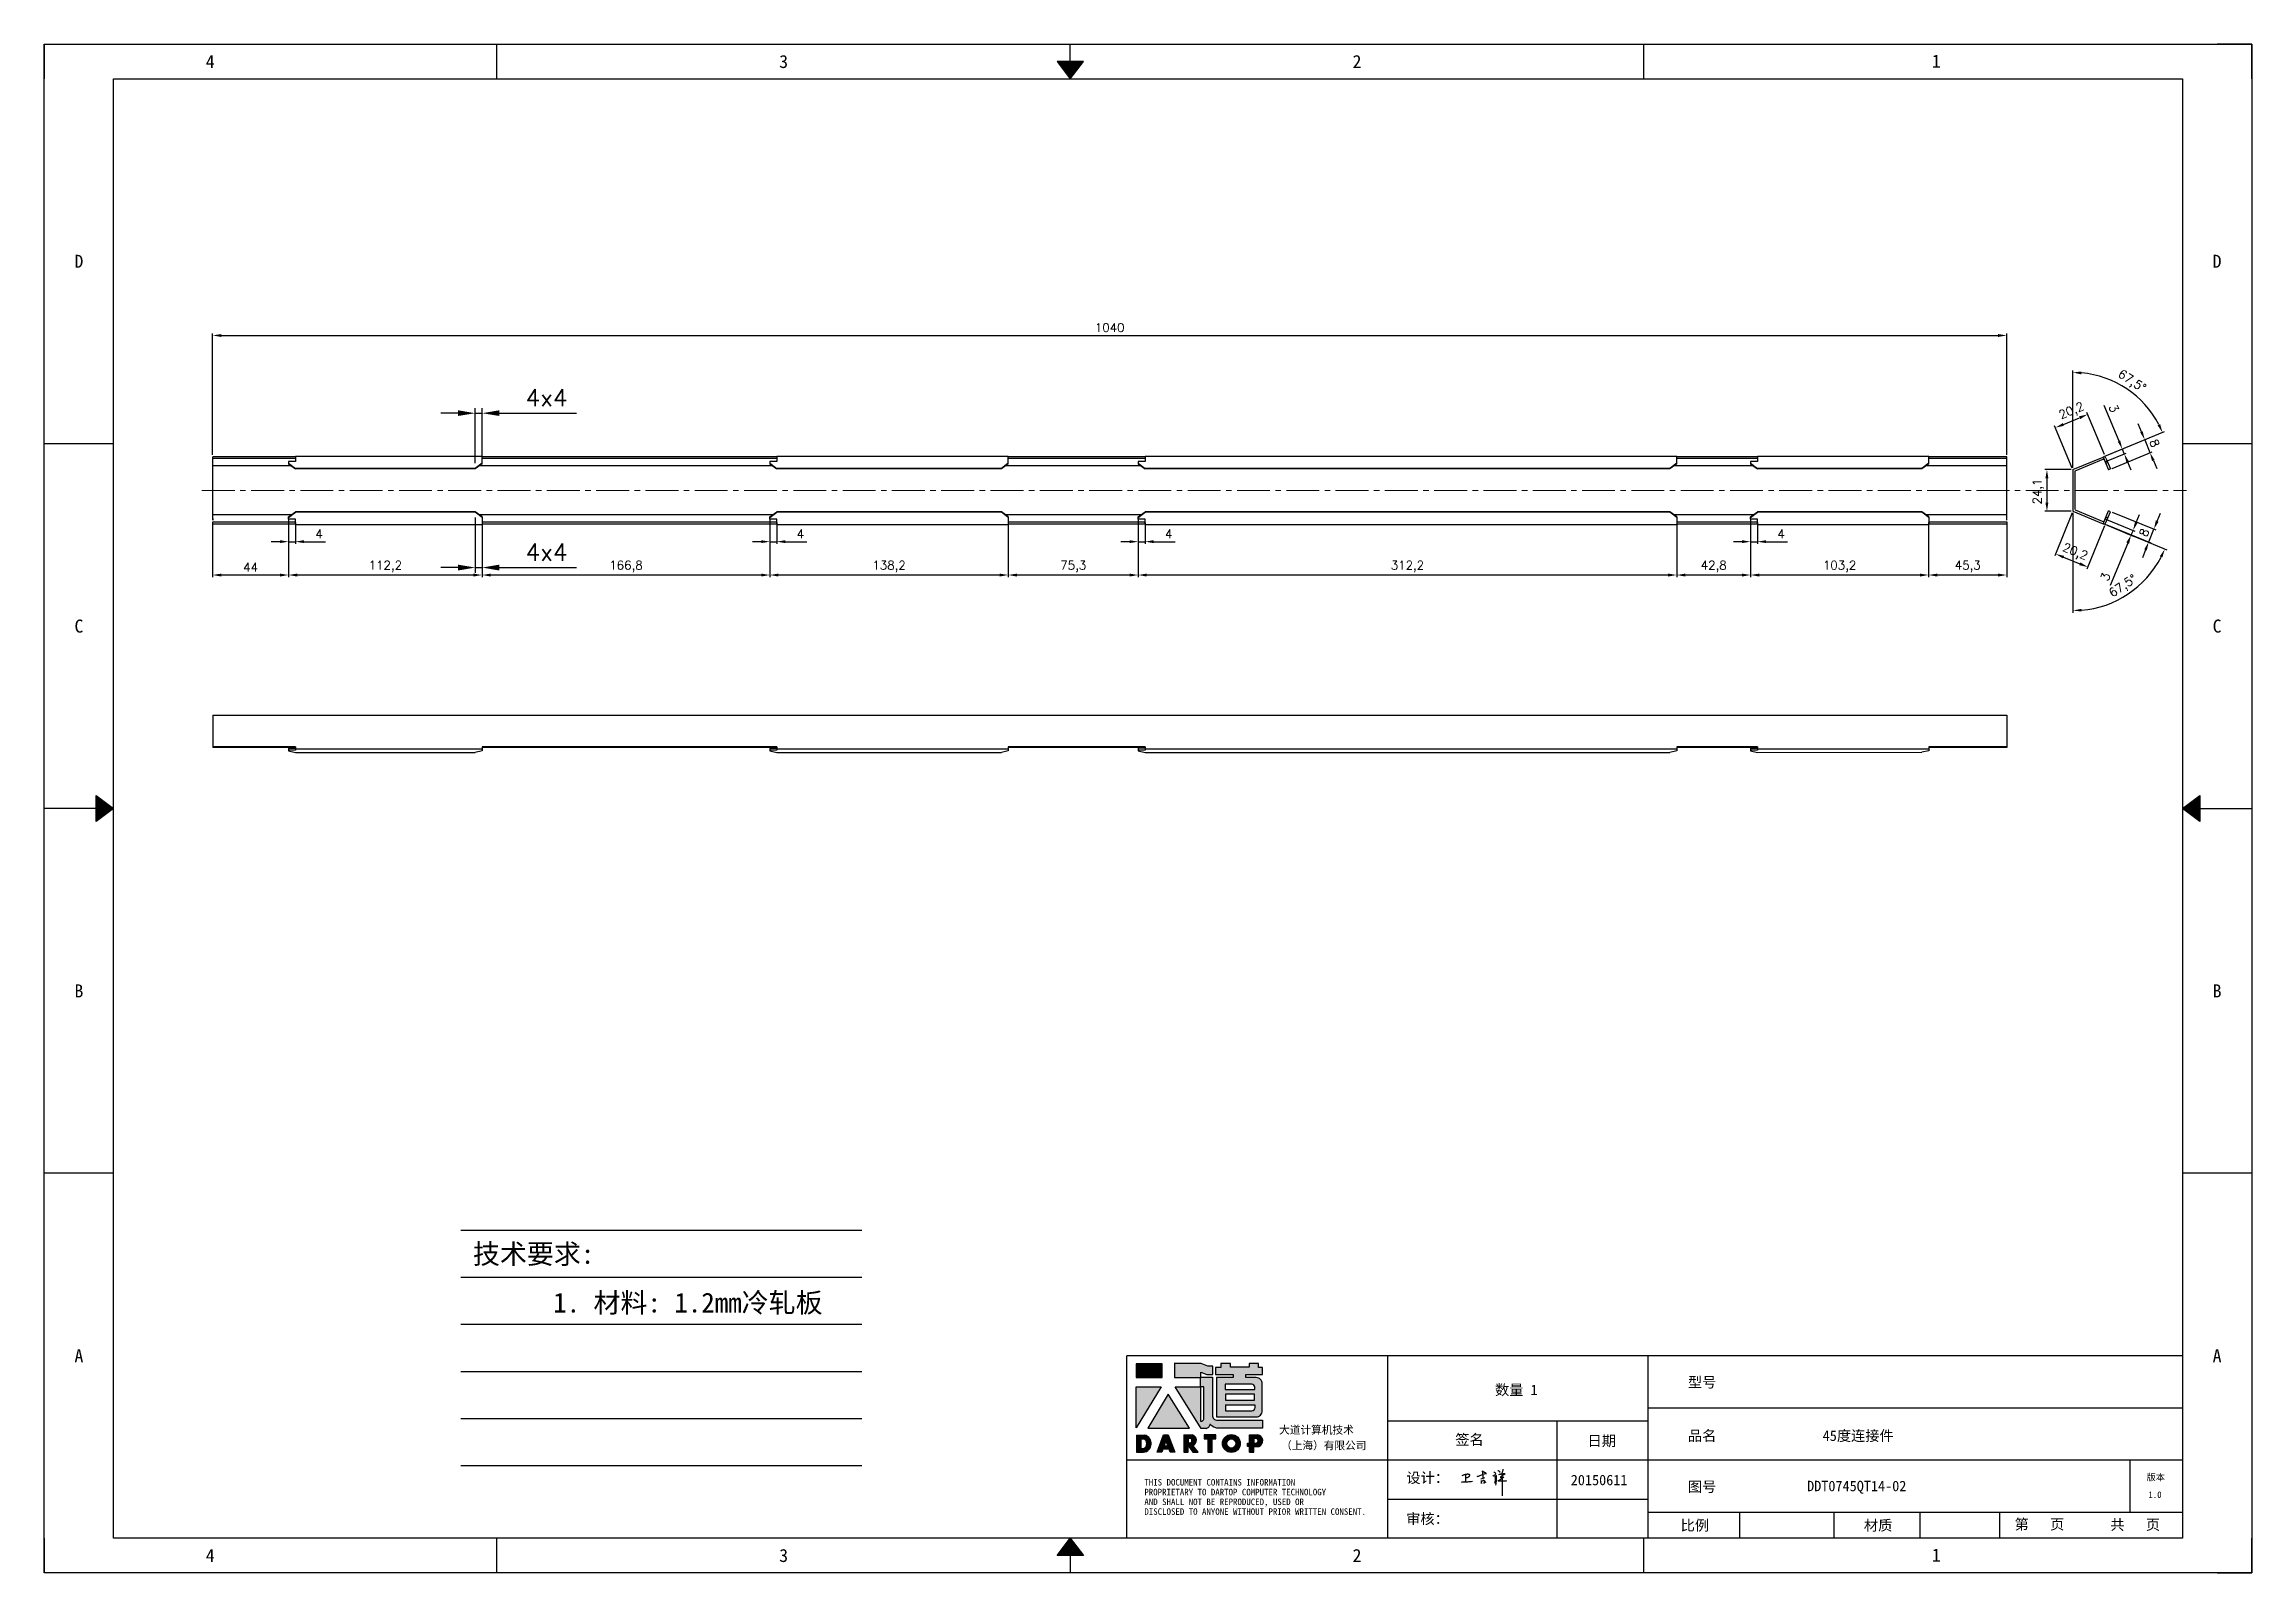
# Model space of a CAD drawing. Header units: millimetres. Extents: x -32103 to 8419, y 14505 to 33139.
# Drawn here: x 1517 to 2796, y 14527 to 15413 of the extents above; entities that cross this region are included whole.
import ezdxf
from ezdxf.enums import TextEntityAlignment as Align

# ---------------------------------------------------------------- set-up
doc = ezdxf.new("R2010")
doc.units = ezdxf.units.MM
doc.linetypes.add('CENTER2', pattern=[28.575, 19.05, -3.175, 3.175, -3.175])
doc.linetypes.add('DOT', pattern=[0.25, 0, -0.25])
doc.layers.add('4', color=7, linetype='Continuous')
doc.layers.add('print', color=30, linetype='Continuous')
doc.layers.add('cen', color=1, linetype='CENTER2', lineweight=9)
doc.layers.add('dim', color=2, linetype='Continuous', lineweight=9)
doc.styles.add('Dartop', font='SIMFANG.TTF')
doc.styles.add('HZ', font='SimSun.ttf')
doc.styles.add('hzHT', font='SIMHEI.TTF')
doc.styles.get("Standard").update_dxf_attribs({"font": 'txt', "bigfont": 'gbcbig.shx'})
doc.dimstyles.new('2-small', dxfattribs={"dimtxt": 10, "dimasz": 10, "dimexe": 3, "dimexo": 3, "dimgap": 4, "dimtad": 1, "dimtxsty": 'Standard', "dimcen": 5, "dimazin": 0, "dimtfac": 1, "dimtmove": 0, "dimatfit": 3, "dimfxl": 1, "dimarcsym": 0})
doc.dimstyles.new('small', dxfattribs={"dimtxt": 5, "dimasz": 5, "dimexe": 1.25, "dimexo": 1, "dimgap": 2, "dimtad": 1, "dimtxsty": 'Standard', "dimcen": 2.5, "dimadec": 0, "dimazin": 0, "dimtfac": 1, "dimtmove": 0, "dimatfit": 3, "dimfxl": 1, "dimarcsym": 0})

msp = doc.modelspace()

# ---------------------------------------------------------------- texts
at = {"color": 0}
for s, height, style, p in [('4', 7.554, 'Dartop', (1612.8, 15403.11)), ('3', 7.554, 'Dartop', (1945.177, 15403.11)), ('2', 7.554, 'Dartop', (2277.553, 15403.11)), ('1', 7.554, 'Dartop', (2613.373, 15403.35)), ('D', 7.554, 'Dartop', (1536.676, 15287.282)), ('D', 7.554, 'Dartop', (2776.118, 15287.282)), ('C', 7.554, 'Dartop', (1536.676, 15075.77)), ('C', 7.554, 'Dartop', (2776.118, 15075.77)), ('B', 7.554, 'Dartop', (1536.676, 14864.258)), ('B', 7.554, 'Dartop', (2776.118, 14864.258)), ('A', 7.554, 'Dartop', (1536.676, 14652.745)), ('A', 7.554, 'Dartop', (2776.118, 14652.745)), ('型号', 6.0432, 'hzHT', (2477.613, 14637.374)), ('数量 1', 6.0432, 'hzHT', (2369.907, 14632.936)), ('签名', 6.0432, 'hzHT', (2342.761, 14604.136)), ('日期', 6.0432, 'hzHT', (2419.442, 14603.393)), ('品名', 6.0432, 'hzHT', (2477.613, 14606.35)), ('45度连接件', 6.0432, 'hzHT', (2568.074, 14606.35)), ('20150611', 6.0432, 'hzHT', (2417.891, 14580.673)), ('图号', 6.0432, 'hzHT', (2477.613, 14576.812)), ('DDT0745QT14-02', 6.04321, 'hzHT', (2567.23, 14577.206)), ('版本', 3.777, 'hzHT', (2740.575, 14582.286)), ('1.0', 3.777, 'Dartop', (2740.12, 14572.192)), ('比例', 6.0432, 'hzHT', (2473.399, 14554.386)), ('材质', 6.0432, 'hzHT', (2579.649, 14554.386)), ('第   页', 6.0432, 'hzHT', (2673.133, 14555.013)), ('共   页', 6.0432, 'hzHT', (2728.645, 14554.793)), ('4', 7.554, 'Dartop', (1612.8, 14536.917)), ('3', 7.554, 'Dartop', (1945.177, 14536.917)), ('2', 7.554, 'Dartop', (2277.553, 14536.917)), ('1', 7.554, 'Dartop', (2613.373, 14537.157))]:
    msp.add_text(s, height=height, dxfattribs=dict(at, style=style)).set_placement(p, align=Align.MIDDLE_CENTER)
at = {"style": 'HZ'}
for s, p in [('技术要求:', (1800.255, 14711.767)), ('     1. 材料: 1.2mm冷轧板', (1870.189, 14683.524))]:
    msp.add_text(s, height=11.466, dxfattribs=at).set_placement(p, align=Align.MIDDLE_CENTER)
at = {"color": 0, "style": 'hzHT'}
for s, height, p in [('THIS DOCUMENT CONTAINS INFORMATION', 3.777, (2154.296, 14577.47)), ('设计：', 6.0432, (2306.152, 14578.958)), ('AND SHALL NOT BE REPRODUCED, USED OR', 3.777, (2154.296, 14566.139)), ('DISCLOSED TO ANYONE WITHOUT PRIOR WRITTEN CONSENT.', 3.777, (2154.296, 14560.474)), ('PROPRIETARY TO DARTOP COMPUTER TECHNOLOGY', 3.777, (2154.296, 14571.805)), ('审核：', 6.0432, (2306.062, 14555.161))]:
    msp.add_text(s, height=height, dxfattribs=at).set_placement(p)
at = {"layer": '4', "color": 0, "style": 'hzHT'}
for s, p in [('大道计算机技术', (2232.415, 14607.47)), ('（上海）有限公司', (2233.555, 14598.436))]:
    msp.add_text(s, height=4.5324, dxfattribs=at).set_placement(p)

# ---------------------------------------------------------------- blocks, each defined once
blk = doc.blocks.new('*U5')
at = {"color": 254, "linetype": 'Continuous', "extrusion": (0, 0, -1)}
for points in [[(-17, 0.333), (-16.812, 0.25), (-17, 0.5)], [(-17, 0.333), (-17.188, 0.25), (-16.812, 0.25)], [(-17, 0.333), (-17, 0.5), (-17.188, 0.25)]]:
    blk.add_solid(points, dxfattribs=at)
blk = doc.blocks.new('*U4')
at = {"color": 254, "linetype": 'Continuous', "extrusion": (0, 0, -1)}
for points in [[(-33.167, 11), (-33, 11), (-33.25, 11.188)], [(-33.167, 11), (-33.25, 11.188), (-33.25, 10.812)], [(-33.167, 11), (-33.25, 10.812), (-33, 11)]]:
    blk.add_solid(points, dxfattribs=at)
blk = doc.blocks.new('*U6')
at = {"color": 254, "linetype": 'Continuous'}
for points in [[(17, 21.667), (17.188, 21.75), (16.812, 21.75)], [(17, 21.667), (16.812, 21.75), (17, 21.5)], [(17, 21.667), (17, 21.5), (17.188, 21.75)]]:
    blk.add_solid(points, dxfattribs=at)
blk = doc.blocks.new('*U3')
at = {"color": 254, "linetype": 'Continuous', "extrusion": (0, 0, -1)}
for points in [[(-0.833, 11), (-0.75, 10.812), (-0.75, 11.188)], [(-0.833, 11), (-0.75, 11.188), (-1, 11)], [(-0.833, 11), (-1, 11), (-0.75, 10.812)]]:
    blk.add_solid(points, dxfattribs=at)
blk = doc.blocks.new('dadao')
for p, q in [((48, 19.2), (44.9, 10.4)), ((44.9, 10.4), (51.2, 10.4)), ((51.2, 10.4), (48, 19.2))]:
    blk.add_line(p, q)
for points in [[(41.8, 121.6), (41.8, 143.7), (-0.4, 143.7), (-0.4, 121.6), (41.8, 121.6)], [(104.8, 122), (104.8, 130.3), (114.1, 126.3), (124.2, 126.3), (124.2, 139.6), (115.9, 139.6), (105.1, 143.9), (61.5, 143.9)], [(61.7, 144), (61.7, 121.3), (103.9, 121.3)], [(113.4, 38.7), (105.1, 38.7), (63, 106.5), (103.9, 106.5), (103.9, 120.9), (103.9, 121.3)], [(109.7, 53.6), (109.7, 106.2), (104.3, 106.2), (104.3, 50.4), (106.6, 50.4)], [(144.6, 94.4), (144.6, 84.8), (192, 84.8), (192, 94.1), (144.9, 94.1)], [(120.2, 45), (119.5, 45), (119.5, 44.6)], [(0, 28), (0, 0), (11.8, 0)], [(0.1, 28), (14, 28)], [(7.1, 21.8), (7.1, 6.1), (12, 6.1)], [(7.1, 21.8), (11.4, 21.8)], [(76.8, 28.2), (76.8, 0), (84.1, 0), (84.1, 11.1), (91.6, -0.1), (100.3, -0.1), (91.7, 11.1)], [(76.8, 28.2), (90.6, 28.2)], [(84, 22.7), (84, 15.3), (87.2, 15.3)], [(84, 22.7), (87.3, 22.7)], [(183.7, 0), (183.7, 9.6), (180.6, 9.6), (180.6, 14.9), (183.8, 14.9), (183.8, 28.1), (196.1, 28.1), (196.5, 28.1)], [(183.7, 0), (190.9, 0), (190.9, 9.6), (198.8, 9.6)], [(194.9, 22.3), (190.8, 22.3), (190.8, 15), (194.4, 15)]]:
    blk.add_lwpolyline(points)
blk.add_lwpolyline([(137.1, 144.2), (137.1, 137.9), (128.3, 137.9), (128.3, 126.5), (157.3, 126.5), (157.3, 121.5), (130.3, 121.5), (130.3, 57.5), (194.4, 57.5, 0.414214), (204.4, 67.5), (204.4, 111.3, 0.414214), (194.4, 121.3), (177.5, 121.3), (177.5, 126.3), (204.7, 126.3), (204.7, 137.7), (198.2, 137.7), (198.2, 143.9), (183.3, 143.9), (183.3, 138), (153, 138), (153, 144.2), (137.1, 144.2)], format="xyb", close=True)
for points in [[(104.8, 122), (123.4, 122), (123.4, 60, 0.414214), (131.4, 52), (204.8, 52), (204.8, 39.1), (131.7, 39.1)], [(144.3, 110.8), (144.3, 101.8), (192.3, 101.8), (192.3, 105.5, 0.414214), (187.3, 110.5), (144.3, 110.5)], [(144.6, 77), (144.6, 67.5), (187.6, 67.5, 0.414214), (192.6, 72.5), (192.6, 76.4), (144.6, 76.4)]]:
    blk.add_lwpolyline(points, format="xyb")
for points in [[(-0.3, 106.2), (40.4, 106.2), (-0.3, 39.7), (-0.3, 106.2)], [(51.7, 94.1), (18.4, 39.3), (86.2, 39.3)], [(43.8, 28.2), (51.8, 28.2), (62.6, -0.1), (55, -0.1), (53.2, 5), (42.9, 5), (41.1, 0), (33.6, 0)], [(110, 28.1), (110, 21.9), (116, 21.9), (116, -0.1), (123.2, -0.1), (123.2, 22), (129.2, 22), (129.2, 28.1), (110, 28.1)]]:
    blk.add_lwpolyline(points, close=True)
for radius in [14.5, 7.44]:
    blk.add_circle((154.2, 14.2), radius)
for centre, radius, start, end in [((99.2, 60.7), 12.6, 305.6399, 325.969), ((111.6, 46.7), 8.19, 282.9811, 347.6627), ((136, 61.7), 22.9, 226.7358, 259.3209), ((8.5, 13.9), 8.49, 294.2143, 69.7177), ((9.6, 14.2), 14.4, 278.6604, 72.3203), ((86.4, 19), 3.8, 282.527, 76.7196), ((88.6, 19.4), 8.95, 290.6073, 77.2124), ((193.7, 18.7), 3.8, 280.9891, 72.5513), ((195.7, 18.6), 9.51, 288.8959, 85.2442)]:
    blk.add_arc(centre, radius, start, end)
blk = doc.blocks.new('h')
for p, q in [((20768.1, -2360.9), (20773, -2359.1)), ((20769.5, -2366.9), (20769.8, -2370.6)), ((20769.8, -2370.6), (20770.9, -2378)), ((20770.9, -2378), (20771.5, -2370.6)), ((20772.4, -2369.3), (20774.9, -2367.8)), ((20773, -2359.1), (20784.1, -2355.2)), ((20773.3, -2331.8), (20775.3, -2338.7)), ((20789.1, -2340.9), (20773.5, -2331.9)), ((20775.3, -2338.7), (20775.6, -2351.2)), ((20775.6, -2351.2), (20775.5, -2357.3)), ((20782.2, -2369.2), (20780, -2377.1)), ((20780, -2377.1), (20788.3, -2371.3)), ((20780.1, -2366.4), (20780.8, -2366.4)), ((20781.9, -2367.4), (20782.2, -2369.2)), ((20845.7, -2343.5), (20848.4, -2353)), ((20848.9, -2370.3), (20847.9, -2424)), ((20848.4, -2353), (20848.9, -2370.3))]:
    blk.add_line(p, q)
for points in [[(20696.6, -2372.4, 0.002073), (20710.6, -2371.9, 0.016137), (20719.6, -2371.3, 0.008314), (20736.9, -2369.3)], [(20699.1, -2348.2, -0.029745), (20704.6, -2345.4, -0.046842), (20708.4, -2344.2, -0.00919), (20714.3, -2343, -0.018517), (20717.2, -2342.5, -0.037841), (20720.3, -2342.4, -0.039541), (20723.2, -2342.8, -0.149785), (20726, -2344.3, -0.204935), (20726.9, -2346.6, -0.074872), (20726.5, -2348.3, -0.061615), (20725.6, -2350.3, -0.034204), (20723.8, -2352.6, -0.045776), (20722.3, -2354.1, -0.054985), (20720.4, -2355.3, -0.036348), (20717.3, -2356.5, -0.067752), (20715.7, -2356.8, -0.043553), (20713.2, -2356.7)], [(20755, -2351.9, -0.024077), (20759.9, -2350.1, -0.013147), (20768.7, -2346.5, -0.00522), (20775.4, -2344.1, -0.018517), (20777.3, -2343.4, -0.008274), (20786.3, -2341, -0.039541), (20788.3, -2340.8, -0.079216), (20789.4, -2341, -0.204935)], [(20813.5, -2350.1, 0.007348), (20815.9, -2348.7, 0.008421), (20818, -2347.3, 0.009459), (20819.7, -2346.2, -0.016325), (20820.7, -2345.5, -0.173771), (20821.8, -2345.3, -0.085159), (20823.9, -2346, -0.125883), (20826, -2347.9, -0.160659), (20826.6, -2350.1, -0.010447), (20826.5, -2352.3, -0.008247), (20826.2, -2355.1, -0.002698), (20825.3, -2374, 0.001562), (20823.9, -2383.7, 0.016137)], [(20816.8, -2335, -0.053561), (20819.6, -2336.1, -0.075272), (20821.3, -2337.3, -0.005295), (20822.5, -2338.5, -0.009337), (20823.1, -2339.1, -0.026146), (20823.7, -2339.8, -0.016644), (20824.5, -2340.9)], [(20832.1, -2329.2, -0.053561), (20834.9, -2330.3, -0.075272), (20836.7, -2331.5, -0.005295), (20837.8, -2332.6, -0.009337), (20838.5, -2333.3, -0.026146), (20839, -2334, -0.016644), (20839.8, -2335.1)], [(20836, -2343.7, -0.02797), (20842.1, -2342.6, -0.048868), (20845.6, -2342.2, -0.00919), (20851.1, -2341.4, -0.018517), (20853.9, -2341.1, -0.037841), (20856.7, -2341.2, -0.039541), (20859.4, -2341.6, -0.018282), (20840.6, -2354.7, -0.000937)], [(20847.6, -2340.2, 0.021784), (20849.6, -2335.9, 0.028296), (20850.8, -2332.4, 0.008136), (20851.9, -2328.2, 0.028913), (20852.2, -2327, 0.08193), (20852.1, -2325.9, 0.075058), (20851.7, -2324.7, 0.275043)]]:
    blk.add_lwpolyline(points, format="xyb")
for points in [[(20711.3, -2343.5), (20711.3, -2343.5), (20711.5, -2355.8), (20710.7, -2368), (20710.6, -2371.9)], [(20821.5, -2350.6), (20822.4, -2359.2), (20822.2, -2364.9), (20821.7, -2369), (20821.3, -2376.3), (20823.6, -2368.5), (20827.2, -2366.3), (20829.5, -2366.3)], [(20840.6, -2354.7), (20850, -2354.7), (20855, -2354.3), (20845.9, -2361.1), (20840.5, -2364), (20833, -2367.5), (20863.2, -2367.4), (20865.9, -2367.3)]]:
    blk.add_lwpolyline(points)
for centre, radius, start, end in [((20773.7, -2371.2), 2.3, 121.9907, 163.60158), ((20787.5, -2406), 40.3, 100.61827, 108.24823), ((20780.8, -2367.6), 1.15, 9.4675, 90)]:
    blk.add_arc(centre, radius, start, end)
blk = doc.blocks.new('*D44')
at = {"layer": 'Defpoints', "color": 0}
for p in [(2701.1, 15198.5), (2692.5, 15166.5), (2711.2, 15174.3)]:
    blk.add_point(p, dxfattribs=at)
at = {"layer": 'dim', "color": 0, "lineweight": -2}
for p, q in [((2692.1, 15167.4), (2681.9, 15191.9)), ((2687, 15192.7), (2696.4, 15196.6)), ((2710.8, 15175.2), (2700.6, 15199.7))]:
    blk.add_line(p, q, dxfattribs=at)
at = {"layer": 'dim', "color": 0}
for points in [[(2686.7, 15193.5), (2687.3, 15191.9), (2682.4, 15190.8)], [(2696.1, 15197.4), (2696.8, 15195.8), (2701.1, 15198.5)]]:
    blk.add_solid(points, dxfattribs=at)
at = {"layer": 'dim', "color": 0, "insert": (2691.9, 15200.1), "char_height": 5, "attachment_point": 5, "rotation": 22.6134}
blk.add_mtext('20,2', dxfattribs=at)
blk = doc.blocks.new('*D45')
at = {"layer": 'Defpoints', "color": 0}
for p in [(2692.5, 15166.5), (2677.5, 15142.4), (2692.5, 15142.4)]:
    blk.add_point(p, dxfattribs=at)
at = {"layer": 'dim', "color": 0, "lineweight": -2}
for p, q in [((2691.5, 15166.5), (2676.2, 15166.5)), ((2677.5, 15161.5), (2677.5, 15147.4)), ((2691.5, 15142.4), (2676.2, 15142.4))]:
    blk.add_line(p, q, dxfattribs=at)
at = {"layer": 'dim', "color": 0}
for points in [[(2676.6, 15161.5), (2678.3, 15161.5), (2677.5, 15166.5)], [(2676.6, 15147.4), (2678.3, 15147.4), (2677.5, 15142.4)]]:
    blk.add_solid(points, dxfattribs=at)
at = {"layer": 'dim', "color": 0, "insert": (2672.5, 15153.8), "char_height": 5, "attachment_point": 5, "rotation": 90}
blk.add_mtext('24,1', dxfattribs=at)
blk = doc.blocks.new('*D46')
at = {"layer": 'Defpoints', "color": 0}
for p in [(2711.2, 15174.2), (2714.2, 15166.9), (2737.2, 15176.4)]:
    blk.add_point(p, dxfattribs=at)
at = {"layer": 'dim', "color": 0, "lineweight": -2}
for p, q in [((2732.3, 15188.4), (2730.4, 15193)), ((2712.1, 15174.6), (2735.3, 15184.3)), ((2734.2, 15183.8), (2737.2, 15176.4)), ((2715.2, 15167.2), (2738.4, 15176.9)), ((2739.2, 15171.8), (2741.1, 15167.1))]:
    blk.add_line(p, q, dxfattribs=at)
at = {"layer": 'dim', "color": 0}
for points in [[(2733, 15188.7), (2731.5, 15188.1), (2734.2, 15183.8)], [(2739.9, 15172.1), (2738.4, 15171.4), (2737.2, 15176.4)]]:
    blk.add_solid(points, dxfattribs=at)
at = {"layer": 'dim', "color": 0, "insert": (2739.9, 15181.8), "char_height": 5, "attachment_point": 5, "rotation": 292.5}
blk.add_mtext('8', dxfattribs=at)
blk = doc.blocks.new('*D47')
at = {"layer": 'Defpoints', "color": 0}
for p in [(2692.6, 15142.4), (2711.3, 15134.8), (2701.2, 15110)]:
    blk.add_point(p, dxfattribs=at)
at = {"layer": 'dim', "color": 0, "lineweight": -2}
for p, q in [((2692.2, 15141.5), (2682, 15116.5)), ((2710.9, 15133.9), (2700.7, 15108.8)), ((2687.1, 15115.7), (2696.6, 15111.9))]:
    blk.add_line(p, q, dxfattribs=at)
at = {"layer": 'dim', "color": 0}
for points in [[(2687.4, 15116.5), (2686.8, 15115), (2682.5, 15117.6)], [(2696.9, 15112.7), (2696.2, 15111.1), (2701.2, 15110)]]:
    blk.add_solid(points, dxfattribs=at)
at = {"layer": 'dim', "color": 0, "insert": (2693.7, 15118.4), "char_height": 5, "attachment_point": 5, "rotation": 337.8097}
blk.add_mtext('20,2', dxfattribs=at)
blk = doc.blocks.new('*D48')
at = {"layer": 'Defpoints', "color": 0}
for p in [(2714.3, 15142.2), (2711.3, 15134.8), (2739.5, 15132)]:
    blk.add_point(p, dxfattribs=at)
at = {"layer": 'dim', "color": 0, "lineweight": -2}
for p, q in [((2715.2, 15141.8), (2740.7, 15131.6)), ((2741.4, 15136.7), (2743.3, 15141.3)), ((2712.2, 15134.4), (2737.7, 15124.1)), ((2736.5, 15124.6), (2739.5, 15132)), ((2734.6, 15120), (2732.8, 15115.3))]:
    blk.add_line(p, q, dxfattribs=at)
at = {"layer": 'dim', "color": 0}
for points in [[(2740.6, 15137), (2742.2, 15136.3), (2739.5, 15132)], [(2733.9, 15120.3), (2735.4, 15119.7), (2736.5, 15124.6)]]:
    blk.add_solid(points, dxfattribs=at)
at = {"layer": 'dim', "color": 0, "insert": (2733.8, 15130), "char_height": 5, "attachment_point": 5, "rotation": 67.9917}
blk.add_mtext('8', dxfattribs=at)
blk = doc.blocks.new('*D51')
at = {"layer": 'Defpoints', "color": 0}
for p in [(2654.2, 15244.3), (1614.2, 15174), (2654.2, 15174)]:
    blk.add_point(p, dxfattribs=at)
at = {"layer": 'dim', "color": 0, "lineweight": -2}
for p, q in [((1614.2, 15175), (1614.2, 15245.5)), ((1619.2, 15244.3), (2649.2, 15244.3)), ((2654.2, 15175), (2654.2, 15245.5))]:
    blk.add_line(p, q, dxfattribs=at)
at = {"layer": 'dim', "color": 0}
for points in [[(1619.2, 15245.1), (1619.2, 15243.4), (1614.2, 15244.3)], [(2649.2, 15245.1), (2649.2, 15243.4), (2654.2, 15244.3)]]:
    blk.add_solid(points, dxfattribs=at)
at = {"layer": 'dim', "color": 0, "insert": (2134.2, 15248.8), "char_height": 5, "attachment_point": 5}
blk.add_mtext('1040', dxfattribs=at)
blk = doc.blocks.new('*D52')
at = {"layer": 'Defpoints', "color": 0}
for p in [(1614.2, 15137.2), (1658.2, 15137.2), (1658.2, 15105.4)]:
    blk.add_point(p, dxfattribs=at)
at = {"layer": 'dim', "color": 0, "lineweight": -2}
for p, q in [((1614.2, 15136.2), (1614.2, 15104.1)), ((1658.2, 15136.2), (1658.2, 15104.1)), ((1619.2, 15105.4), (1653.2, 15105.4))]:
    blk.add_line(p, q, dxfattribs=at)
at = {"layer": 'dim', "color": 0}
for points in [[(1619.2, 15106.2), (1619.2, 15104.5), (1614.2, 15105.4)], [(1653.2, 15106.2), (1653.2, 15104.5), (1658.2, 15105.4)]]:
    blk.add_solid(points, dxfattribs=at)
at = {"layer": 'dim', "color": 0, "insert": (1636.2, 15109.9), "char_height": 5, "attachment_point": 5}
blk.add_mtext('44', dxfattribs=at)
blk = doc.blocks.new('*D53')
at = {"layer": 'Defpoints', "color": 0}
for p in [(1658.2, 15136.2), (1770.4, 15136.9), (1770.4, 15105.4)]:
    blk.add_point(p, dxfattribs=at)
at = {"layer": 'dim', "color": 0, "lineweight": -2}
for p, q in [((1658.2, 15135.2), (1658.2, 15104.1)), ((1770.4, 15135.9), (1770.4, 15104.1)), ((1663.2, 15105.4), (1765.4, 15105.4))]:
    blk.add_line(p, q, dxfattribs=at)
at = {"layer": 'dim', "color": 0}
for points in [[(1663.2, 15106.2), (1663.2, 15104.5), (1658.2, 15105.4)], [(1765.4, 15106.2), (1765.4, 15104.5), (1770.4, 15105.4)]]:
    blk.add_solid(points, dxfattribs=at)
at = {"layer": 'dim', "color": 0, "insert": (1714.3, 15110.3), "char_height": 5, "attachment_point": 5}
blk.add_mtext('112,2', dxfattribs=at)
blk = doc.blocks.new('*D54')
at = {"layer": 'Defpoints', "color": 0}
for p in [(1770.4, 15136.9), (1937.2, 15136.9), (1937.2, 15105.4)]:
    blk.add_point(p, dxfattribs=at)
at = {"layer": 'dim', "color": 0, "lineweight": -2}
for p, q in [((1770.4, 15135.9), (1770.4, 15104.1)), ((1937.2, 15135.9), (1937.2, 15104.1)), ((1775.4, 15105.4), (1932.2, 15105.4))]:
    blk.add_line(p, q, dxfattribs=at)
at = {"layer": 'dim', "color": 0}
for points in [[(1775.4, 15106.2), (1775.4, 15104.5), (1770.4, 15105.4)], [(1932.2, 15106.2), (1932.2, 15104.5), (1937.2, 15105.4)]]:
    blk.add_solid(points, dxfattribs=at)
at = {"layer": 'dim', "color": 0, "insert": (1853.8, 15110.3), "char_height": 5, "attachment_point": 5}
blk.add_mtext('166,8', dxfattribs=at)
blk = doc.blocks.new('*D55')
at = {"layer": 'Defpoints', "color": 0}
for p in [(1937.2, 15137.2), (2075.4, 15136.9), (2075.4, 15105.4)]:
    blk.add_point(p, dxfattribs=at)
at = {"layer": 'dim', "color": 0, "lineweight": -2}
for p, q in [((1937.2, 15136.2), (1937.2, 15104.1)), ((2075.4, 15135.9), (2075.4, 15104.1)), ((1942.2, 15105.4), (2070.4, 15105.4))]:
    blk.add_line(p, q, dxfattribs=at)
at = {"layer": 'dim', "color": 0}
for points in [[(1942.2, 15106.2), (1942.2, 15104.5), (1937.2, 15105.4)], [(2070.4, 15106.2), (2070.4, 15104.5), (2075.4, 15105.4)]]:
    blk.add_solid(points, dxfattribs=at)
at = {"layer": 'dim', "color": 0, "insert": (2006.3, 15110.3), "char_height": 5, "attachment_point": 5}
blk.add_mtext('138,2', dxfattribs=at)
blk = doc.blocks.new('*D56')
at = {"layer": 'Defpoints', "color": 0}
for p in [(2075.4, 15136.9), (2150.7, 15136.9), (2150.7, 15105.4)]:
    blk.add_point(p, dxfattribs=at)
at = {"layer": 'dim', "color": 0, "lineweight": -2}
for p, q in [((2075.4, 15135.9), (2075.4, 15104.1)), ((2150.7, 15135.9), (2150.7, 15104.1)), ((2080.4, 15105.4), (2145.7, 15105.4))]:
    blk.add_line(p, q, dxfattribs=at)
at = {"layer": 'dim', "color": 0}
for points in [[(2080.4, 15106.2), (2080.4, 15104.5), (2075.4, 15105.4)], [(2145.7, 15106.2), (2145.7, 15104.5), (2150.7, 15105.4)]]:
    blk.add_solid(points, dxfattribs=at)
at = {"layer": 'dim', "color": 0, "insert": (2113.1, 15110.3), "char_height": 5, "attachment_point": 5}
blk.add_mtext('75,3', dxfattribs=at)
blk = doc.blocks.new('*D57')
at = {"layer": 'Defpoints', "color": 0}
for p in [(2150.7, 15136.9), (2462.9, 15136.9), (2462.9, 15105.4)]:
    blk.add_point(p, dxfattribs=at)
at = {"layer": 'dim', "color": 0, "lineweight": -2}
for p, q in [((2150.7, 15135.9), (2150.7, 15104.1)), ((2462.9, 15135.9), (2462.9, 15104.1)), ((2155.7, 15105.4), (2457.9, 15105.4))]:
    blk.add_line(p, q, dxfattribs=at)
at = {"layer": 'dim', "color": 0}
for points in [[(2155.7, 15106.2), (2155.7, 15104.5), (2150.7, 15105.4)], [(2457.9, 15106.2), (2457.9, 15104.5), (2462.9, 15105.4)]]:
    blk.add_solid(points, dxfattribs=at)
at = {"layer": 'dim', "color": 0, "insert": (2306.8, 15110.3), "char_height": 5, "attachment_point": 5}
blk.add_mtext('312,2', dxfattribs=at)
blk = doc.blocks.new('*D58')
at = {"layer": 'Defpoints', "color": 0}
for p in [(2462.9, 15136.9), (2505.7, 15137.2), (2505.7, 15105.4)]:
    blk.add_point(p, dxfattribs=at)
at = {"layer": 'dim', "color": 0, "lineweight": -2}
for p, q in [((2462.9, 15135.9), (2462.9, 15104.1)), ((2505.7, 15136.2), (2505.7, 15104.1)), ((2467.9, 15105.4), (2500.7, 15105.4))]:
    blk.add_line(p, q, dxfattribs=at)
at = {"layer": 'dim', "color": 0}
for points in [[(2467.9, 15106.2), (2467.9, 15104.5), (2462.9, 15105.4)], [(2500.7, 15106.2), (2500.7, 15104.5), (2505.7, 15105.4)]]:
    blk.add_solid(points, dxfattribs=at)
at = {"layer": 'dim', "color": 0, "insert": (2484.3, 15110.3), "char_height": 5, "attachment_point": 5}
blk.add_mtext('42,8', dxfattribs=at)
blk = doc.blocks.new('*D59')
at = {"layer": 'Defpoints', "color": 0}
for p in [(2505.7, 15136.9), (2608.9, 15136.9), (2608.9, 15105.4)]:
    blk.add_point(p, dxfattribs=at)
at = {"layer": 'dim', "color": 0, "lineweight": -2}
for p, q in [((2505.7, 15135.9), (2505.7, 15104.1)), ((2608.9, 15135.9), (2608.9, 15104.1)), ((2510.7, 15105.4), (2603.9, 15105.4))]:
    blk.add_line(p, q, dxfattribs=at)
at = {"layer": 'dim', "color": 0}
for points in [[(2510.7, 15106.2), (2510.7, 15104.5), (2505.7, 15105.4)], [(2603.9, 15106.2), (2603.9, 15104.5), (2608.9, 15105.4)]]:
    blk.add_solid(points, dxfattribs=at)
at = {"layer": 'dim', "color": 0, "insert": (2557.3, 15110.3), "char_height": 5, "attachment_point": 5}
blk.add_mtext('103,2', dxfattribs=at)
blk = doc.blocks.new('*D60')
at = {"layer": 'Defpoints', "color": 0}
for p in [(2608.9, 15136.9), (2654.2, 15137.2), (2654.2, 15105.4)]:
    blk.add_point(p, dxfattribs=at)
at = {"layer": 'dim', "color": 0, "lineweight": -2}
for p, q in [((2608.9, 15135.9), (2608.9, 15104.1)), ((2654.2, 15136.2), (2654.2, 15104.1)), ((2613.9, 15105.4), (2649.2, 15105.4))]:
    blk.add_line(p, q, dxfattribs=at)
at = {"layer": 'dim', "color": 0}
for points in [[(2613.9, 15106.2), (2613.9, 15104.5), (2608.9, 15105.4)], [(2649.2, 15106.2), (2649.2, 15104.5), (2654.2, 15105.4)]]:
    blk.add_solid(points, dxfattribs=at)
at = {"layer": 'dim', "color": 0, "insert": (2631.6, 15110.3), "char_height": 5, "attachment_point": 5}
blk.add_mtext('45,3', dxfattribs=at)
blk = doc.blocks.new('*D72')
at = {"layer": 'Defpoints', "color": 0}
for p in [(1770.4, 15199.2), (1766.4, 15167.2), (1770.4, 15170.2)]:
    blk.add_point(p, dxfattribs=at)
at = {"layer": 'dim', "color": 0, "lineweight": -2}
for p, q in [((1756.4, 15199.2), (1746.4, 15199.2)), ((1766.4, 15170.2), (1766.4, 15202.2)), ((1766.4, 15199.2), (1770.4, 15199.2)), ((1770.4, 15173.2), (1770.4, 15202.2)), ((1780.4, 15199.2), (1825.1, 15199.2))]:
    blk.add_line(p, q, dxfattribs=at)
at = {"layer": 'dim', "color": 0}
for points in [[(1756.4, 15200.9), (1756.4, 15197.6), (1766.4, 15199.2)], [(1780.4, 15200.9), (1780.4, 15197.6), (1770.4, 15199.2)]]:
    blk.add_solid(points, dxfattribs=at)
at = {"layer": 'dim', "color": 0, "insert": (1807.8, 15208.2), "char_height": 10, "attachment_point": 5}
blk.add_mtext('4x4', dxfattribs=at)
blk = doc.blocks.new('*D118')
at = {"layer": 'Defpoints', "color": 0}
for p in [(2710.1, 15135.2), (2711.2, 15137.9), (2727.4, 15131.2)]:
    blk.add_point(p, dxfattribs=at)
at = {"layer": 'dim', "color": 0, "lineweight": -2}
for p, q in [((2729.3, 15135.9), (2731.2, 15140.5)), ((2711, 15134.8), (2727.4, 15128)), ((2712.1, 15137.5), (2728.5, 15130.8)), ((2727.4, 15131.2), (2726.2, 15128.5)), ((2724.3, 15123.8), (2714.1, 15099.3))]:
    blk.add_line(p, q, dxfattribs=at)
at = {"layer": 'dim', "color": 0}
for points in [[(2723.5, 15124.2), (2725.1, 15123.5), (2726.2, 15128.5)], [(2728.5, 15136.2), (2730, 15135.5), (2727.4, 15131.2)]]:
    blk.add_solid(points, dxfattribs=at)
at = {"layer": 'dim', "color": 0, "insert": (2711.4, 15104.4), "char_height": 5, "attachment_point": 5, "rotation": 67.5}
blk.add_mtext('3', dxfattribs=at)
blk = doc.blocks.new('*D119')
at = {"layer": 'Defpoints', "color": 0}
for p in [(2710.1, 15173.8), (2711.2, 15171), (2722.3, 15175.6)]:
    blk.add_point(p, dxfattribs=at)
at = {"layer": 'dim', "color": 0, "lineweight": -2}
for p, q in [((2719.3, 15183), (2710.7, 15203.6)), ((2711, 15174.2), (2722.3, 15178.9)), ((2722.3, 15175.6), (2721.2, 15178.4)), ((2712.1, 15171.4), (2723.5, 15176.1)), ((2724.2, 15171), (2726.2, 15166.4))]:
    blk.add_line(p, q, dxfattribs=at)
at = {"layer": 'dim', "color": 0}
for points in [[(2720, 15183.3), (2718.5, 15182.7), (2721.2, 15178.4)], [(2725, 15171.3), (2723.5, 15170.7), (2722.3, 15175.6)]]:
    blk.add_solid(points, dxfattribs=at)
at = {"layer": 'dim', "color": 0, "insert": (2716.3, 15202), "char_height": 5, "attachment_point": 5, "rotation": 292.5}
blk.add_mtext('3', dxfattribs=at)
blk = doc.blocks.new('*D120')
at = {"layer": 'Defpoints', "color": 0}
for p in [(1658.2, 15139.2), (1662.2, 15136.9), (1662.2, 15124.7)]:
    blk.add_point(p, dxfattribs=at)
at = {"layer": 'dim', "color": 0, "lineweight": -2}
for p, q in [((1658.2, 15138.2), (1658.2, 15123.5)), ((1662.2, 15135.9), (1662.2, 15123.5)), ((1653.2, 15124.7), (1648.2, 15124.7)), ((1658.2, 15124.7), (1662.2, 15124.7)), ((1667.2, 15124.7), (1679.6, 15124.7))]:
    blk.add_line(p, q, dxfattribs=at)
at = {"layer": 'dim', "color": 0}
for points in [[(1653.2, 15125.6), (1653.2, 15123.9), (1658.2, 15124.7)], [(1667.2, 15125.6), (1667.2, 15123.9), (1662.2, 15124.7)]]:
    blk.add_solid(points, dxfattribs=at)
at = {"layer": 'dim', "color": 0, "insert": (1675.9, 15129.2), "char_height": 5, "attachment_point": 5}
blk.add_mtext('4', dxfattribs=at)
blk = doc.blocks.new('*D125')
at = {"layer": 'Defpoints', "color": 0}
for p in [(1937.2, 15139.2), (1941.2, 15136.9), (1941.2, 15124.7)]:
    blk.add_point(p, dxfattribs=at)
at = {"layer": 'dim', "color": 0, "lineweight": -2}
for p, q in [((1937.2, 15138.2), (1937.2, 15123.5)), ((1941.2, 15135.9), (1941.2, 15123.5)), ((1932.2, 15124.7), (1927.2, 15124.7)), ((1937.2, 15124.7), (1941.2, 15124.7)), ((1946.2, 15124.7), (1958.6, 15124.7))]:
    blk.add_line(p, q, dxfattribs=at)
at = {"layer": 'dim', "color": 0}
for points in [[(1932.2, 15125.6), (1932.2, 15123.9), (1937.2, 15124.7)], [(1946.2, 15125.6), (1946.2, 15123.9), (1941.2, 15124.7)]]:
    blk.add_solid(points, dxfattribs=at)
at = {"layer": 'dim', "color": 0, "insert": (1954.9, 15129.2), "char_height": 5, "attachment_point": 5}
blk.add_mtext('4', dxfattribs=at)
blk = doc.blocks.new('*D126')
at = {"layer": 'Defpoints', "color": 0}
for p in [(2150.7, 15139.2), (2154.7, 15136.9), (2154.7, 15124.7)]:
    blk.add_point(p, dxfattribs=at)
at = {"layer": 'dim', "color": 0, "lineweight": -2}
for p, q in [((2150.7, 15138.2), (2150.7, 15123.5)), ((2154.7, 15135.9), (2154.7, 15123.5)), ((2145.7, 15124.7), (2140.7, 15124.7)), ((2150.7, 15124.7), (2154.7, 15124.7)), ((2159.7, 15124.7), (2172.1, 15124.7))]:
    blk.add_line(p, q, dxfattribs=at)
at = {"layer": 'dim', "color": 0}
for points in [[(2145.7, 15125.6), (2145.7, 15123.9), (2150.7, 15124.7)], [(2159.7, 15125.6), (2159.7, 15123.9), (2154.7, 15124.7)]]:
    blk.add_solid(points, dxfattribs=at)
at = {"layer": 'dim', "color": 0, "insert": (2168.4, 15129.2), "char_height": 5, "attachment_point": 5}
blk.add_mtext('4', dxfattribs=at)
blk = doc.blocks.new('*D127')
at = {"layer": 'Defpoints', "color": 0}
for p in [(2505.7, 15139.2), (2509.7, 15136.9), (2509.7, 15124.7)]:
    blk.add_point(p, dxfattribs=at)
at = {"layer": 'dim', "color": 0, "lineweight": -2}
for p, q in [((2505.7, 15138.2), (2505.7, 15123.5)), ((2509.7, 15135.9), (2509.7, 15123.5)), ((2500.7, 15124.7), (2495.7, 15124.7)), ((2505.7, 15124.7), (2509.7, 15124.7)), ((2514.7, 15124.7), (2527.1, 15124.7))]:
    blk.add_line(p, q, dxfattribs=at)
at = {"layer": 'dim', "color": 0}
for points in [[(2500.7, 15125.6), (2500.7, 15123.9), (2505.7, 15124.7)], [(2514.7, 15125.6), (2514.7, 15123.9), (2509.7, 15124.7)]]:
    blk.add_solid(points, dxfattribs=at)
at = {"layer": 'dim', "color": 0, "insert": (2523.4, 15129.2), "char_height": 5, "attachment_point": 5}
blk.add_mtext('4', dxfattribs=at)
blk = doc.blocks.new('*D256')
at = {"layer": 'Defpoints', "color": 0}
for p in [(2732.3, 15206.3), (2692.5, 15166.5), (2692.5, 15166.5), (2710.1, 15173.8), (2692.5, 15142.4)]:
    blk.add_point(p, dxfattribs=at)
at = {"layer": 'dim', "color": 0, "lineweight": -2}
for p, q in [((2692.5, 15167.5), (2692.5, 15224)), ((2711, 15174.2), (2745.7, 15188.5))]:
    blk.add_line(p, q, dxfattribs=at)
blk.add_arc((2692.5, 15166.5), 56.3, 27.5934, 84.9066, dxfattribs=at)
at = {"layer": 'dim', "color": 0}
for points in [[(2697.5, 15221.7), (2697.5, 15223.4), (2692.5, 15222.8)], [(2743.1, 15192.9), (2741.6, 15192.2), (2744.5, 15188)]]:
    blk.add_solid(points, dxfattribs=at)
at = {"layer": 'dim', "color": 0, "insert": (2726.5, 15217.4), "char_height": 5, "attachment_point": 5, "rotation": 326.25}
blk.add_mtext('67,5°', dxfattribs=at)
blk = doc.blocks.new('*D257')
at = {"layer": 'Defpoints', "color": 0}
for p in [(2692.5, 15166.5), (2692.5, 15142.4), (2692.5, 15142.4), (2710.1, 15135.2), (2714.6, 15089.2)]:
    blk.add_point(p, dxfattribs=at)
at = {"layer": 'dim', "color": 0, "lineweight": -2}
for p, q in [((2692.5, 15141.4), (2692.5, 15083.5)), ((2711, 15134.8), (2746.9, 15119.9))]:
    blk.add_line(p, q, dxfattribs=at)
blk.add_arc((2692.5, 15142.4), 57.7, 274.9703, 332.5297, dxfattribs=at)
at = {"layer": 'dim', "color": 0}
for points in [[(2742.9, 15116.2), (2744.4, 15115.5), (2745.8, 15120.4)], [(2697.5, 15084.2), (2697.5, 15085.8), (2692.5, 15084.8)]]:
    blk.add_solid(points, dxfattribs=at)
at = {"layer": 'dim', "color": 0, "insert": (2721.8, 15098.6), "char_height": 5, "attachment_point": 5, "rotation": 33.75}
blk.add_mtext('67,5°', dxfattribs=at)
blk = doc.blocks.new('*D258')
at = {"layer": 'Defpoints', "color": 0}
for p in [(1766.4, 15141.8), (1770.4, 15138.8), (1770.4, 15109.7)]:
    blk.add_point(p, dxfattribs=at)
at = {"layer": 'dim', "color": 0, "lineweight": -2}
for p, q in [((1766.4, 15138.8), (1766.4, 15106.7)), ((1770.4, 15135.8), (1770.4, 15106.7)), ((1756.4, 15109.7), (1746.4, 15109.7)), ((1766.4, 15109.7), (1770.4, 15109.7)), ((1780.4, 15109.7), (1825.1, 15109.7))]:
    blk.add_line(p, q, dxfattribs=at)
at = {"layer": 'dim', "color": 0}
for points in [[(1756.4, 15111.4), (1756.4, 15108), (1766.4, 15109.7)], [(1780.4, 15111.4), (1780.4, 15108), (1770.4, 15109.7)]]:
    blk.add_solid(points, dxfattribs=at)
at = {"layer": 'dim', "color": 0, "insert": (1807.8, 15118.7), "char_height": 10, "attachment_point": 5}
blk.add_mtext('4x4', dxfattribs=at)

# ---------------------------------------------------------------- dimensions: what is measured, and where the dimension line sits
at = {"layer": 'dim'}
for base, p1, p2, picture, middle in [((2654.233, 15244.269), (1614.233, 15173.983), (2654.233, 15173.983), '*D51', (2134.233, 15248.769)), ((1658.233, 15105.358), (1614.233, 15137.16), (1658.233, 15137.16), '*D52', (1636.233, 15109.858)), ((1662.233, 15124.718), (1658.233, 15139.158), (1662.233, 15136.86), '*D120', (1675.9, 15129.218)), ((1770.433, 15105.358), (1658.233, 15136.16), (1770.433, 15136.86), '*D53', (1714.333, 15110.275)), ((1937.233, 15105.358), (1770.433, 15136.86), (1937.233, 15136.86), '*D54', (1853.833, 15110.275)), ((1941.233, 15124.718), (1937.233, 15139.158), (1941.233, 15136.86), '*D125', (1954.9, 15129.218)), ((2075.433, 15105.358), (1937.233, 15137.16), (2075.433, 15136.86), '*D55', (2006.333, 15110.275)), ((2150.733, 15105.358), (2075.433, 15136.86), (2150.733, 15136.86), '*D56', (2113.083, 15110.275)), ((2154.733, 15124.718), (2150.733, 15139.158), (2154.733, 15136.86), '*D126', (2168.4, 15129.218)), ((2462.933, 15105.358), (2150.733, 15136.86), (2462.933, 15136.86), '*D57', (2306.833, 15110.275)), ((2505.733, 15105.358), (2462.933, 15136.86), (2505.733, 15137.16), '*D58', (2484.333, 15110.275)), ((2509.733, 15124.718), (2505.733, 15139.158), (2509.733, 15136.86), '*D127', (2523.4, 15129.218)), ((2608.933, 15105.358), (2505.733, 15136.86), (2608.933, 15136.86), '*D59', (2557.333, 15110.275)), ((2654.233, 15105.358), (2608.933, 15136.86), (2654.233, 15137.16), '*D60', (2631.583, 15110.275))]:
    dim = msp.add_linear_dim(base=base, p1=p1, p2=p2, dimstyle='small', override={"dimpost": '\\X'}, dxfattribs=at)
    dim.commit()
    dim.dimension.update_dxf_attribs({"geometry": picture, "text_midpoint": middle})
for base, line1, line2, picture, middle in [((2732.301, 15206.3), ((2692.517, 15166.515), (2692.517, 15142.415)), ((2692.517, 15166.515), (2710.071, 15173.786)), '*D256', (2726.507, 15217.385)), ((2714.581, 15089.157), ((2692.516, 15142.425), (2710.069, 15135.154)), ((2692.517, 15166.515), (2692.517, 15142.415)), '*D257', (2721.818, 15098.573))]:
    dim = msp.add_angular_dim_2l(base=base, line1=line1, line2=line2, dimstyle='small', override={"dimpost": '\\X', "dimadec": 1, "dimfxl": 0.18}, dxfattribs=at)
    dim.commit()
    dim.dimension.update_dxf_attribs({"geometry": picture, "text_midpoint": middle})
for base, p1, p2, picture, middle in [((1770.433, 15199.23), (1766.433, 15167.165), (1770.433, 15170.171), '*D72', (1807.767, 15208.23)), ((1770.433, 15109.701), (1766.433, 15141.766), (1770.433, 15138.759), '*D258', (1807.767, 15118.701))]:
    dim = msp.add_linear_dim(base=base, p1=p1, p2=p2, text='4x4', dimstyle='2-small', override={"dimpost": '\\X'}, dxfattribs=at)
    dim.commit()
    dim.dimension.update_dxf_attribs({"geometry": picture, "text_midpoint": middle})
for base, p1, p2, angle, picture, middle in [((2701.062, 15198.539), (2692.517, 15166.515), (2711.166, 15174.283), 22.613446, '*D44', (2693.806, 15195.517)), ((2722.325, 15175.615), (2710.071, 15173.786), (2711.219, 15171.015), 292.5, '*D119', (2712.12, 15200.252)), ((2737.244, 15176.383), (2711.179, 15174.246), (2714.241, 15166.855), 292.5, '*D46', (2735.713, 15180.078)), ((2677.466, 15142.415), (2692.517, 15166.515), (2692.517, 15142.415), 270, '*D45', (2677.466, 15153.79)), ((2701.183, 15110.006), (2692.593, 15142.429), (2711.297, 15134.8), 337.809706, '*D47', (2691.831, 15113.82)), ((2727.366, 15131.237), (2710.069, 15135.154), (2711.218, 15137.926), 67.5, '*D118', (2715.552, 15102.716)), ((2739.516, 15132.023), (2711.297, 15134.8), (2714.295, 15142.217), 67.991655, '*D48', (2738.017, 15128.314))]:
    dim = msp.add_linear_dim(base=base, p1=p1, p2=p2, angle=angle, dimstyle='small', override={"dimpost": '\\X'}, dxfattribs=at)
    dim.commit()
    dim.dimension.update_dxf_attribs({"geometry": picture, "text_midpoint": middle, "dimtype": 161})

# ---------------------------------------------------------------- hatches: boundary and pattern name
for points in [[(2164.58, 14648.067), (2149.513, 14648.067), (2149.513, 14640.195), (2164.58, 14640.195)], [(2164.095, 14634.687), (2149.553, 14634.687), (2149.553, 14610.944)], [(2168.126, 14630.379), (2156.238, 14610.786), (2180.444, 14610.786)], [(2195.814, 14606.777), (2188.935, 14606.777), (2188.935, 14604.595), (2191.081, 14604.595), (2191.081, 14596.73), (2193.651, 14596.73), (2193.651, 14604.6), (2195.814, 14604.6)]]:
    msp.add_hatch(color=0).paths.add_polyline_path(points)
h = msp.add_hatch(color=0)
h.paths.add_polyline_path([(2187.097, 14643.283), (2190.422, 14641.846), (2194.018, 14641.846), (2194.018, 14646.605), (2191.052, 14646.605), (2187.187, 14648.131), (2171.7, 14648.131), (2171.7, 14640.084), (2186.768, 14640.084), (2186.768, 14639.921), (2186.768, 14634.777), (2172.156, 14634.777), (2187.186, 14610.589), (2190.162, 14610.589, 0.27937482), (2192.335, 14612.702), (2192.335, 14612.814), (2192.597, 14612.814, 0.14314537), (2196.695, 14610.728), (2222.811, 14610.728), (2222.811, 14615.316), (2196.583, 14615.316, -0.41421356), (2193.727, 14618.173), (2193.727, 14640.338), (2187.097, 14640.338)])
h.paths.add_polyline_path([(2186.92, 14634.675), (2188.835, 14634.674), (2188.835, 14615.901, -0.08893574), (2187.725, 14614.76), (2186.914, 14614.76)], flags=16)
h = msp.add_hatch(color=0)
h.paths.add_polyline_path([(2222.766, 14645.939), (2220.443, 14645.939), (2220.443, 14648.149), (2215.131, 14648.149), (2215.131, 14646.049), (2204.288, 14646.049), (2204.288, 14648.26), (2198.608, 14648.26), (2198.608, 14646.008), (2195.47, 14646.008), (2195.47, 14641.933), (2205.826, 14641.933), (2205.826, 14640.131), (2196.176, 14640.131), (2196.176, 14617.311), (2219.085, 14617.311, 0.41421356), (2222.656, 14620.882), (2222.656, 14636.509, 0.41421356), (2219.085, 14640.08), (2213.029, 14640.08), (2213.029, 14641.849), (2222.766, 14641.849)])
h.paths.add_polyline_path([(2216.555, 14636.212, -0.41421356), (2218.34, 14634.426), (2218.34, 14633.117), (2201.189, 14633.117), (2201.189, 14636.212)], flags=16)
h.paths.add_polyline_path([(2218.229, 14630.354), (2218.229, 14627.038), (2201.3, 14627.038), (2201.3, 14630.354)], flags=16)
h.paths.add_polyline_path([(2218.451, 14624.053), (2218.451, 14622.633, -0.41421356), (2216.665, 14620.848), (2201.3, 14620.848), (2201.3, 14624.053)], flags=16)
h = msp.add_hatch(color=0)
h.paths.add_polyline_path([(2154.649, 14606.741), (2149.66, 14606.741), (2149.66, 14596.76), (2153.861, 14596.76, 0.79301591)])
h.paths.add_polyline_path([(2153.935, 14598.946), (2152.191, 14598.946), (2152.191, 14604.555), (2153.743, 14604.555, -0.67136089)], flags=16)
h = msp.add_hatch(color=0)
h.paths.add_polyline_path([(2168.163, 14606.823), (2165.316, 14606.823), (2161.655, 14596.749), (2164.352, 14596.749), (2164.986, 14598.535), (2168.64, 14598.535), (2169.288, 14596.728), (2172.007, 14596.728)])
h.paths.add_polyline_path([(2167.942, 14600.459), (2165.678, 14600.459), (2166.789, 14603.625)], flags=16)
h = msp.add_hatch(color=0)
h.paths.add_polyline_path([(2182.003, 14606.816), (2177.096, 14606.816), (2177.096, 14596.744), (2179.689, 14596.744), (2179.689, 14600.737), (2182.354, 14596.708), (2185.487, 14596.708), (2182.42, 14600.712, 0.74405494)])
h.paths.add_polyline_path([(2179.665, 14602.228), (2179.665, 14604.873), (2180.824, 14604.873, -0.79680897), (2180.807, 14602.228)], flags=16)
h = msp.add_hatch(color=0)
h.paths.add_polyline_path([(2199.554, 14601.816, 1), (2209.897, 14601.816, 1)])
h.paths.add_polyline_path([(2207.382, 14601.816, -1), (2202.068, 14601.816, -1)], flags=16)
h = msp.add_hatch(color=0)
h.paths.add_polyline_path([(2219.818, 14606.793), (2219.669, 14606.793), (2215.295, 14606.793), (2215.295, 14602.092), (2214.134, 14602.092), (2214.134, 14600.183), (2215.276, 14600.183), (2215.276, 14596.761), (2217.83, 14596.761), (2217.83, 14600.197), (2220.636, 14600.197, 0.81230381)])
h.paths.add_polyline_path([(2217.792, 14602.105), (2217.792, 14604.734), (2219.245, 14604.734, -0.77821343), (2219.097, 14602.105)], flags=16)

# ---------------------------------------------------------------- linework, layer by layer
at = {"color": 0, "linetype": 'DOT'}
for p, q in [((1516.532, 15413.182), (2776.118, 15413.182)), ((1516.532, 14546.989), (1516.532, 15393.038)), ((2796.262, 15393.038), (2796.262, 14546.989)), ((2776.118, 14526.845), (1516.532, 14526.845))]:
    msp.add_line(p, q, dxfattribs=at)
at = {"color": 0}
for p, q in [((1516.532, 15413.182), (1516.532, 15393.038)), ((1516.532, 15413.182), (1516.532, 15413.182)), ((1778.989, 15393.038), (1778.989, 15413.182)), ((2111.365, 15403.11), (2111.365, 15413.182)), ((2443.741, 15393.038), (2443.741, 15413.182)), ((2796.262, 15413.182), (2776.118, 15413.182)), ((2796.262, 15393.038), (2796.262, 15413.182)), ((1556.82, 14546.989), (1556.82, 15393.038)), ((1556.82, 15393.038), (2755.974, 15393.038)), ((2755.974, 15393.038), (2755.974, 14546.989)), ((1556.82, 15181.526), (1516.532, 15181.526)), ((2796.262, 15181.526), (2755.974, 15181.526)), ((1546.748, 14970.014), (1516.532, 14970.014)), ((2766.046, 14970.014), (2796.262, 14970.014)), ((1556.82, 14758.502), (1516.532, 14758.502)), ((2796.262, 14758.502), (2755.974, 14758.502)), ((2755.974, 14652.745), (2144.099, 14652.745)), ((2144.099, 14546.989), (2144.099, 14652.745)), ((2295.179, 14652.745), (2295.179, 14546.989)), ((2446.259, 14546.989), (2446.259, 14652.745)), ((2295.179, 14614.975), (2446.259, 14614.975)), ((2393.381, 14614.975), (2393.381, 14546.989)), ((2446.259, 14622.529), (2755.974, 14622.529)), ((2144.099, 14592.313), (2295.179, 14592.313)), ((2295.179, 14592.313), (2755.974, 14592.313)), ((2725.758, 14562.097), (2725.758, 14592.313)), ((2295.179, 14569.651), (2446.259, 14569.651)), ((2446.259, 14562.097), (2755.974, 14562.097)), ((2499.413, 14546.989), (2499.413, 14562.097)), ((2554.192, 14546.989), (2554.192, 14562.097)), ((2603.99, 14546.989), (2603.99, 14562.097)), ((2650.218, 14546.989), (2650.218, 14562.097)), ((1516.532, 14546.989), (1516.532, 14526.845)), ((2755.974, 14546.989), (1556.82, 14546.989)), ((1778.989, 14526.845), (1778.989, 14546.989)), ((2443.741, 14526.845), (2443.741, 14546.989)), ((2796.262, 14526.845), (2796.262, 14546.989)), ((1516.532, 14526.845), (1516.532, 14526.845)), ((2111.365, 14536.917), (2111.365, 14526.845)), ((2776.118, 14526.845), (2796.262, 14526.845))]:
    msp.add_line(p, q, dxfattribs=at)
for p, q in [((1614.233, 15137.16), (1614.233, 15173.983)), ((1662.233, 15173.983), (1614.233, 15173.983)), ((1662.233, 15172.944), (1614.233, 15172.944)), ((1659.722, 15168.744), (1614.233, 15168.744)), ((1658.233, 15171.137), (1658.233, 15169.863)), ((1662.233, 15171.137), (1658.233, 15171.137)), ((1658.233, 15170.174), (1662.233, 15167.165)), ((1658.233, 15169.863), (1662.233, 15166.855)), ((1662.233, 15174.283), (1770.433, 15174.283)), ((1662.233, 15174.283), (1662.233, 15171.137)), ((1662.233, 15166.855), (1662.233, 15167.165)), ((1766.433, 15167.165), (1662.233, 15167.165)), ((1766.433, 15166.855), (1662.233, 15166.855)), ((1770.433, 15170.171), (1766.433, 15167.165)), ((1770.433, 15169.861), (1766.433, 15166.855)), ((1766.433, 15166.855), (1766.433, 15167.165)), ((1938.729, 15168.744), (1768.947, 15168.744)), ((1770.433, 15169.861), (1770.433, 15174.283)), ((1941.233, 15173.983), (1770.433, 15173.983)), ((1941.233, 15172.944), (1770.433, 15172.944)), ((1770.433, 15169.936), (1770.433, 15169.861)), ((1941.233, 15171.137), (1937.233, 15171.137)), ((1937.233, 15171.137), (1937.233, 15169.871)), ((1937.233, 15170.171), (1941.233, 15167.165)), ((1937.233, 15169.871), (1941.233, 15166.855)), ((1941.233, 15174.283), (2075.433, 15174.283)), ((1941.233, 15174.283), (1941.233, 15171.137)), ((2071.433, 15167.165), (1941.233, 15167.165)), ((1941.233, 15166.855), (1941.233, 15167.165)), ((2071.433, 15166.855), (1941.233, 15166.855)), ((2075.433, 15170.171), (2071.433, 15167.165)), ((2075.433, 15169.861), (2071.433, 15166.855)), ((2071.433, 15166.855), (2071.433, 15167.165)), ((2152.22, 15168.744), (2073.947, 15168.744)), ((2075.433, 15169.861), (2075.433, 15174.283)), ((2154.733, 15173.983), (2075.433, 15173.983)), ((2154.733, 15172.944), (2075.433, 15172.944)), ((2075.433, 15169.936), (2075.433, 15169.861)), ((2154.733, 15171.137), (2150.733, 15171.137)), ((2150.733, 15171.137), (2150.733, 15169.861)), ((2150.733, 15170.171), (2154.733, 15167.165)), ((2150.733, 15169.861), (2154.733, 15166.855)), ((2154.733, 15174.283), (2462.933, 15174.283)), ((2154.733, 15174.283), (2154.733, 15171.137)), ((2458.968, 15167.165), (2154.733, 15167.165)), ((2154.733, 15166.855), (2154.733, 15167.165)), ((2458.968, 15166.859), (2154.733, 15166.855)), ((2462.933, 15170.171), (2458.968, 15167.165)), ((2462.933, 15169.861), (2458.968, 15166.859)), ((2458.968, 15166.859), (2458.968, 15167.165)), ((2507.22, 15168.744), (2461.458, 15168.744)), ((2462.933, 15169.861), (2462.933, 15174.283)), ((2509.733, 15173.983), (2462.933, 15173.983)), ((2509.733, 15172.944), (2462.933, 15172.944)), ((2462.933, 15169.936), (2462.933, 15169.861)), ((2509.733, 15171.137), (2505.733, 15171.137)), ((2505.733, 15171.137), (2505.733, 15169.861)), ((2505.733, 15170.171), (2509.733, 15167.165)), ((2505.733, 15169.861), (2509.733, 15166.855)), ((2509.733, 15174.283), (2608.933, 15174.283)), ((2509.733, 15174.283), (2509.733, 15171.137)), ((2604.933, 15167.165), (2509.733, 15167.165)), ((2509.733, 15166.855), (2509.733, 15167.165)), ((2604.933, 15166.855), (2509.733, 15166.855)), ((2608.933, 15170.171), (2604.933, 15167.165)), ((2608.933, 15169.861), (2604.933, 15166.855)), ((2604.933, 15166.855), (2604.933, 15167.165)), ((2654.233, 15168.744), (2607.447, 15168.744)), ((2608.933, 15169.861), (2608.933, 15174.283)), ((2654.233, 15173.983), (2608.933, 15173.983)), ((2654.233, 15172.944), (2608.933, 15172.944)), ((2608.933, 15169.936), (2608.933, 15169.861)), ((2654.233, 15137.16), (2654.233, 15173.983)), ((2692.517, 15166.515), (2710.071, 15173.786)), ((2692.517, 15166.515), (2692.517, 15142.415)), ((2693.717, 15165.595), (2693.717, 15143.336)), ((2693.827, 15165.759), (2710.53, 15172.678)), ((2710.071, 15173.786), (2713.132, 15166.395)), ((2711.219, 15171.015), (2712.327, 15171.474)), ((2712.71, 15170.55), (2711.601, 15170.091)), ((2711.639, 15173.137), (2714.241, 15166.855)), ((2714.241, 15166.855), (2713.132, 15166.395)), ((1659.722, 15140.187), (1614.233, 15140.187)), ((1658.233, 15139.068), (1662.233, 15142.076)), ((1658.233, 15138.757), (1662.233, 15141.766)), ((1766.433, 15142.076), (1662.233, 15142.076)), ((1662.233, 15142.076), (1662.233, 15141.766)), ((1766.433, 15141.766), (1662.233, 15141.766)), ((1770.433, 15139.07), (1766.433, 15142.076)), ((1770.433, 15138.759), (1766.433, 15141.766)), ((1938.729, 15140.187), (1768.947, 15140.187)), ((1937.233, 15139.059), (1941.233, 15142.076)), ((1937.233, 15138.759), (1941.233, 15141.766)), ((2071.433, 15142.076), (1941.233, 15142.076)), ((1941.233, 15142.076), (1941.233, 15141.766)), ((2071.433, 15141.766), (1941.233, 15141.766)), ((2075.433, 15139.07), (2071.433, 15142.076)), ((2071.433, 15142.076), (2071.433, 15141.766)), ((2075.433, 15138.759), (2071.433, 15141.766)), ((2152.22, 15140.187), (2073.947, 15140.187)), ((2150.733, 15139.07), (2154.733, 15142.076)), ((2150.733, 15138.759), (2154.733, 15141.766)), ((2458.968, 15142.072), (2154.733, 15142.076)), ((2154.733, 15142.076), (2154.733, 15141.766)), ((2458.968, 15141.766), (2154.733, 15141.766)), ((2462.933, 15139.07), (2458.968, 15142.072)), ((2458.968, 15142.072), (2458.968, 15141.766)), ((2462.933, 15138.759), (2458.968, 15141.766)), ((2507.22, 15140.187), (2461.458, 15140.187)), ((2505.733, 15139.07), (2509.733, 15142.076)), ((2505.733, 15138.759), (2509.733, 15141.766)), ((2604.933, 15142.076), (2509.733, 15142.076)), ((2509.733, 15142.076), (2509.733, 15141.766)), ((2604.933, 15141.766), (2509.733, 15141.766)), ((2608.933, 15139.07), (2604.933, 15142.076)), ((2604.933, 15142.076), (2604.933, 15141.766)), ((2608.933, 15138.759), (2604.933, 15141.766)), ((2654.233, 15140.187), (2607.447, 15140.187)), ((2692.516, 15142.425), (2710.069, 15135.154)), ((2693.826, 15143.182), (2710.529, 15136.263)), ((2710.069, 15135.154), (2713.131, 15142.546)), ((2711.637, 15135.804), (2714.24, 15142.086)), ((2714.24, 15142.086), (2713.131, 15142.546)), ((1614.233, 15138.199), (1614.233, 15137.16)), ((1662.233, 15135.987), (1614.233, 15135.987)), ((1662.233, 15134.948), (1614.233, 15134.948)), ((1658.233, 15137.794), (1658.233, 15139.068)), ((1662.233, 15137.794), (1658.233, 15137.794)), ((1662.233, 15134.648), (1662.233, 15137.794)), ((1662.233, 15134.648), (1770.433, 15134.648)), ((1770.433, 15139.07), (1770.433, 15134.648)), ((1770.433, 15138.995), (1770.433, 15139.07)), ((1941.233, 15135.987), (1770.433, 15135.987)), ((1941.233, 15134.948), (1770.433, 15134.948)), ((1937.233, 15137.794), (1937.233, 15139.059)), ((1941.233, 15137.794), (1937.233, 15137.794)), ((1941.233, 15134.648), (1941.233, 15137.794)), ((1941.233, 15134.648), (2075.433, 15134.648)), ((2075.433, 15139.07), (2075.433, 15134.648)), ((2075.433, 15138.995), (2075.433, 15139.07)), ((2154.733, 15135.987), (2075.433, 15135.987)), ((2154.733, 15134.948), (2075.433, 15134.948)), ((2150.733, 15137.794), (2150.733, 15139.07)), ((2154.733, 15137.794), (2150.733, 15137.794)), ((2154.733, 15134.648), (2154.733, 15137.794)), ((2154.733, 15134.648), (2462.933, 15134.648)), ((2462.933, 15139.07), (2462.933, 15134.648)), ((2462.933, 15138.995), (2462.933, 15139.07)), ((2509.733, 15135.987), (2462.933, 15135.987)), ((2509.733, 15134.948), (2462.933, 15134.948)), ((2505.733, 15137.794), (2505.733, 15139.07)), ((2509.733, 15137.794), (2505.733, 15137.794)), ((2509.733, 15134.648), (2509.733, 15137.794)), ((2509.733, 15134.648), (2608.933, 15134.648)), ((2608.933, 15139.07), (2608.933, 15134.648)), ((2608.933, 15138.995), (2608.933, 15139.07)), ((2654.233, 15135.987), (2608.933, 15135.987)), ((2654.233, 15134.948), (2608.933, 15134.948)), ((2711.218, 15137.926), (2712.326, 15137.467)), ((2712.709, 15138.391), (2711.6, 15138.85)), ((1614.233, 15024.083), (2654.233, 15024.083)), ((1614.233, 15024.083), (1614.233, 15005.42)), ((2654.233, 15024.083), (2654.233, 15005.42)), ((1662.233, 15005.731), (1614.233, 15005.731)), ((1662.233, 15005.42), (1614.233, 15005.42)), ((1658.233, 15004.954), (1658.233, 15003.536)), ((1658.233, 15004.954), (1662.233, 15004.954)), ((1662.233, 15003.795), (1658.233, 15003.795)), ((1658.233, 15003.536), (1662.233, 15002.501)), ((1662.233, 15005.731), (1662.233, 15003.795)), ((1770.433, 15004.504), (1662.233, 15004.504)), ((1662.233, 15002.501), (1766.433, 15002.501)), ((1770.433, 15003.536), (1766.433, 15002.501)), ((1770.433, 15005.731), (1770.433, 15003.536)), ((1937.233, 15005.731), (1770.433, 15005.731)), ((1937.233, 15005.42), (1770.433, 15005.42)), ((1941.233, 15005.731), (1893.233, 15005.731)), ((1941.233, 15005.42), (1893.233, 15005.42)), ((1937.233, 15004.954), (1937.233, 15003.536)), ((1937.233, 15004.954), (1941.233, 15004.954)), ((1941.233, 15003.795), (1937.233, 15003.795)), ((1937.233, 15003.536), (1941.233, 15002.501)), ((1941.233, 15005.731), (1941.233, 15003.795)), ((2075.433, 15004.504), (1941.233, 15004.504)), ((1941.233, 15002.501), (2071.433, 15002.501)), ((2075.433, 15003.536), (2071.433, 15002.501)), ((2150.733, 15005.731), (2075.433, 15005.731)), ((2075.433, 15005.731), (2075.433, 15003.536)), ((2150.733, 15005.42), (2075.433, 15005.42)), ((2154.733, 15005.731), (2106.733, 15005.731)), ((2154.733, 15005.42), (2106.733, 15005.42)), ((2150.733, 15004.954), (2150.733, 15003.536)), ((2154.733, 15004.954), (2150.733, 15004.954)), ((2154.733, 15003.795), (2150.733, 15003.795)), ((2150.733, 15003.536), (2154.733, 15002.501)), ((2154.733, 15005.731), (2154.733, 15003.795)), ((2462.933, 15004.504), (2154.733, 15004.504)), ((2154.733, 15002.501), (2458.933, 15002.501)), ((2462.933, 15003.536), (2458.933, 15002.501)), ((2505.733, 15005.731), (2462.933, 15005.731)), ((2462.933, 15005.731), (2462.933, 15003.536)), ((2509.733, 15005.731), (2462.933, 15005.731)), ((2505.733, 15005.42), (2462.933, 15005.42)), ((2509.733, 15005.42), (2462.933, 15005.42)), ((2505.733, 15004.954), (2505.733, 15003.536)), ((2505.733, 15004.954), (2509.733, 15004.954)), ((2509.733, 15003.795), (2505.733, 15003.795)), ((2505.733, 15003.536), (2509.733, 15002.501)), ((2509.733, 15005.731), (2509.733, 15003.795)), ((2608.933, 15004.504), (2509.733, 15004.504)), ((2509.733, 15002.501), (2604.933, 15002.721)), ((2608.933, 15003.536), (2604.933, 15002.721)), ((2654.233, 15005.731), (2608.933, 15005.731)), ((2608.933, 15005.731), (2608.933, 15003.536)), ((2654.233, 15005.42), (2608.933, 15005.42))]:
    msp.add_line(p, q)
for points in [[(2111.365, 15393.038), (2118.919, 15403.11), (2103.811, 15403.11), (2111.365, 15393.038)], [(1556.82, 14970.014), (1546.748, 14962.46), (1546.748, 14977.568), (1556.82, 14970.014)], [(2755.974, 14970.014), (2766.046, 14977.568), (2766.046, 14962.46), (2755.974, 14970.014)], [(2111.365, 14546.989), (2118.919, 14536.917), (2103.811, 14536.917), (2111.365, 14546.989)]]:
    msp.add_lwpolyline(points, close=True, dxfattribs=at)
for centre, radius, start, end in [((2710.259, 15172.024), 0.5, 22.5, 112.5), ((2710.53, 15172.678), 1.2, 22.5, 112.5), ((2710.258, 15136.916), 0.5, 247.5, 337.5), ((2710.529, 15136.263), 1.2, 247.5, 337.5)]:
    msp.add_arc(centre, radius, start, end)
at = {"layer": 'cen'}
msp.add_line((1607.942, 15154.465), (2758.449, 15154.465), dxfattribs=at)
at = {"layer": 'Defpoints'}
for p, q in [((1758.028, 14725.545), (1990.547, 14725.545)), ((1758.028, 14698.245), (1990.547, 14698.245)), ((1758.028, 14698.245), (1990.547, 14698.245)), ((1758.028, 14670.945), (1990.547, 14670.945)), ((1758.028, 14643.645), (1990.547, 14643.645)), ((1758.028, 14616.345), (1990.547, 14616.345)), ((1758.028, 14589.045), (1990.547, 14589.045))]:
    msp.add_line(p, q, dxfattribs=at)
at = {"layer": 'print'}
msp.add_lwpolyline([(1516.532, 15413.182), (2796.262, 15413.182), (2796.262, 14526.845), (1516.532, 14526.845)], close=True, dxfattribs=at)

# ---------------------------------------------------------------- block references
at = {"color": 0, "linetype": 'Continuous', "xscale": 40.28805309813855, "yscale": 40.28805309843684, "zscale": 40.28805309843723}
for name, p in [('*U6', (1426.468, 14526.845)), ('*U3', (1516.532, 14526.845)), ('*U4', (1426.468, 14526.845)), ('*U5', (1426.468, 14526.845))]:
    msp.add_blockref(name, p, dxfattribs=at)
at = {"color": 0}
for name, p, xscale, yscale, zscale in [('dadao', (2149.66, 14596.76), 0.3570986524328962, 0.3570986524601059, 0.3570986524634209), ('h', (-868.731, 14947.113), 0.1549482039698633, 0.1549482039706163, 0.15494820397056)]:
    msp.add_blockref(name, p, dxfattribs=dict(at, xscale=xscale, yscale=yscale, zscale=zscale))

msp.set_redraw_order([(e.dxf.handle, doc.entitydb.next_handle()) for e in msp.query("TEXT MTEXT ATTDEF DIMENSION ARC_DIMENSION")])  # texts and dimensions are drawn at this point

doc.saveas('drawing.dxf')
